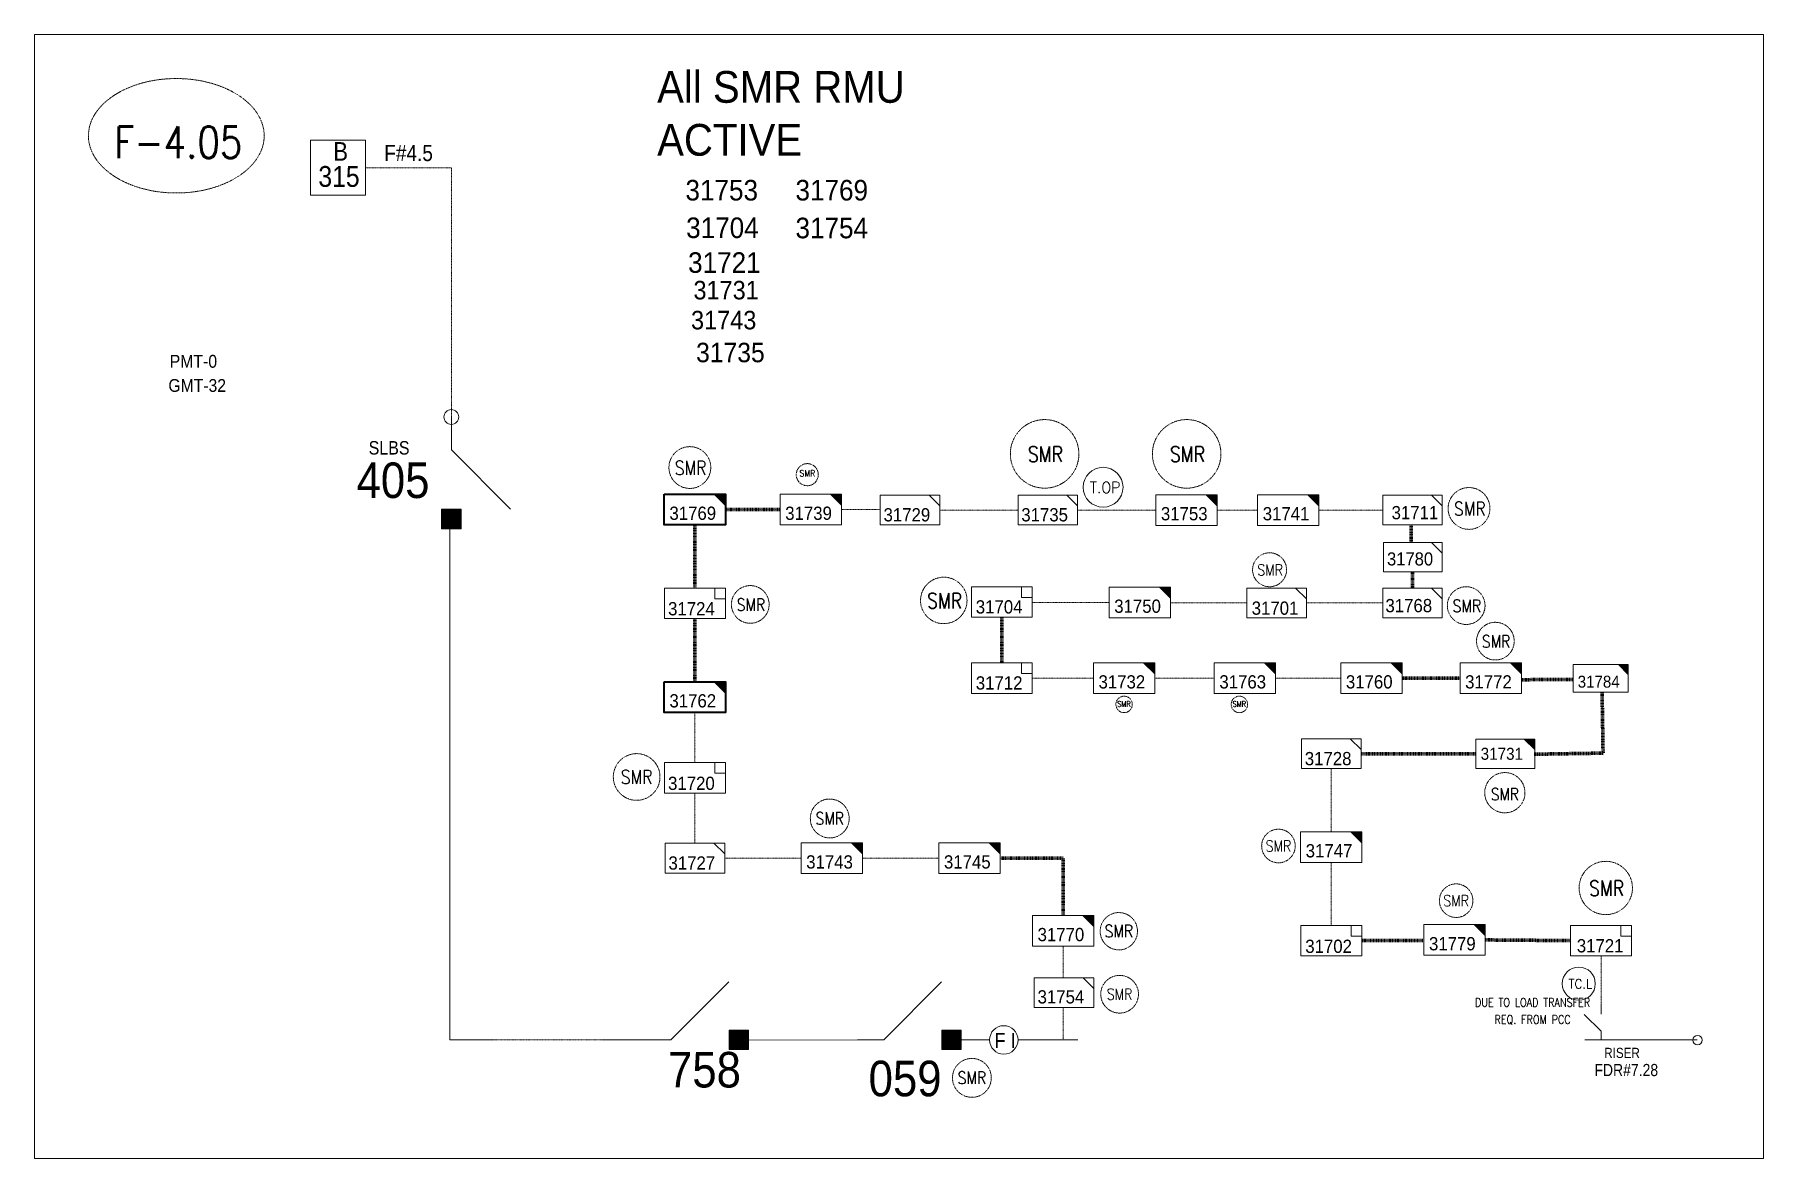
# Model space of a CAD drawing. Header units: metres. Extents: x 65984 to 144644, y -19036 to 23726.
# Drawn here: x 108227 to 109997, y 9230 to 10381 of the extents above; entities that cross this region are included whole.
import ezdxf
from ezdxf.enums import TextEntityAlignment as Align

# ---------------------------------------------------------------- set-up
doc = ezdxf.new("R2010")
doc.units = ezdxf.units.M
doc.header["$MEASUREMENT"] = 0
doc.linetypes.add('DGN Style 3', pattern=[0.013877, 0, -0.013877])
doc.linetypes.add('DGN Style 4', pattern=[1.6, 0.8, -0.4, 0, -0.4])
doc.layers.get('0').update_dxf_attribs({"color": 95, "lineweight": 40})
for name, color, linetype, lineweight in [('ABS', 7, 'Continuous', 40), ('ABS NUMBER', 112, 'Continuous', 30), ('d_eos no', 121, 'Continuous', 40), ('d_switch', 95, 'Continuous', 40), ('d_tf no', 6, 'Continuous', 40), ('d_ug cable', 95, 'Continuous', 40), ('d_unit sub', 7, 'Continuous', 40), ('EARTH FAULT INDICATOR', 95, 'Continuous', 40), ('fedr no', 95, 'Continuous', 40), ('FUSE CUT OUT', 2, 'Continuous', 40), ('GRID STATION  04', 7, 'Continuous', 40), ('O H MAIN FEEDER', 4, 'Continuous', 100), ('SW N O', 114, 'Continuous', 30)]:
    doc.layers.add(name, color=color, linetype=linetype, lineweight=lineweight)
doc.styles.add('NASKHF', font='naskhf.shx', dxfattribs={"height": 8})
doc.styles.add('Style-Andalus', font='andlso.ttf')
doc.styles.add('Style-Arial', font='arial.ttf')
doc.styles.add('Style-ENGINEERING', font='ENGINEERING.shx')
doc.styles.add('Style-msdefault', font='msdefault.shx')
doc.styles.add('Style-simplex', font='simplex.shx')
doc.styles.add('Style-STANDARD', font='STANDARD.shx')

msp = doc.modelspace()

# ---------------------------------------------------------------- texts
at = {"layer": 'ABS NUMBER', "color": 2, "lineweight": 13, "style": 'Style-Arial', "width": 0.88}
for s, p in [('405', (108556.4, 9942.7)), ('059', (109080.9, 9330))]:
    msp.add_text(s, height=36.43, dxfattribs=at).set_placement(p, align=Align.TOP_LEFT)
at = {"layer": 'ABS NUMBER', "color": 7, "lineweight": 13, "style": 'Style-Arial', "width": 0.88}
msp.add_text('758', height=36.43, dxfattribs=at).set_placement((108875.4, 9339), align=Align.TOP_LEFT)
at = {"layer": 'd_eos no', "color": 7, "linetype": 'Continuous', "lineweight": 13, "style": 'Style-Arial', "width": 0.88}
msp.add_text('PMT-0', height=13.18, dxfattribs=at).set_placement((108365, 10052.9), align=Align.TOP_LEFT)
at = {"layer": 'd_eos no', "color": 7, "linetype": 'Continuous', "lineweight": 13, "insert": (108363.7, 10028.1), "char_height": 13.088, "attachment_point": 1, "style": 'NASKHF'}
msp.add_mtext('\\fArial|b0|i0|c178178|p39;\\H1x;\\W0.88;GMT-32\\P', dxfattribs=at)
at = {"layer": 'd_switch', "color": 2, "linetype": 'Continuous', "lineweight": 13, "style": 'Style-ENGINEERING', "width": 0.857143}
msp.add_text('RISER', height=10.41, dxfattribs=at).set_placement((109834.4, 9343.2), align=Align.TOP_LEFT)
at = {"layer": 'd_switch', "color": 55, "linetype": 'Continuous', "lineweight": 13, "style": 'Style-msdefault', "width": 0.857143}
msp.add_text('FDR#7.28', height=12.5, dxfattribs=at).set_placement((109824.3, 9326.7), align=Align.TOP_LEFT)
at = {"layer": 'd_tf no', "color": 121, "linetype": 'Continuous', "lineweight": 13, "style": 'Style-msdefault', "width": 0.947368}
for s, height, p in [('31753', 21.1, (108893.3, 10232.1)), ('31769', 21.1, (109006, 10232.1)), ('31704', 21.1, (108894, 10193.6)), ('31754', 21.1, (109006, 10193.4)), ('31721', 21.1, (108896, 10158)), ('31731', 18.99, (108901.5, 10128.7)), ('31743', 18.99, (108899, 10098)), ('31735', 19.95, (108904.2, 10065.3)), ('31721', 13.57, (109806.3, 9454.5))]:
    msp.add_text(s, height=height, dxfattribs=at).set_placement(p, align=Align.TOP_LEFT)
at = {"layer": 'd_tf no', "color": 1, "linetype": 'Continuous', "lineweight": 13, "ltscale": 1.370812, "style": 'Style-simplex', "width": 0.909091}
msp.add_text('SMR', height=6.36, dxfattribs=at).set_placement((109018.2, 9931.6), align=Align.MIDDLE_CENTER)
at = {"layer": 'd_tf no', "color": 2, "linetype": 'Continuous', "lineweight": 40, "style": 'Style-msdefault', "width": 0.947368}
msp.add_text('31769', height=13.57, dxfattribs=at).set_placement((108876.9, 9897.5), align=Align.TOP_LEFT)
at = {"layer": 'd_tf no', "color": 2, "linetype": 'Continuous', "lineweight": 13, "style": 'Style-msdefault', "width": 0.947368}
for s, height, p in [('31739', 13.57, (108995.5, 9897.5)), ('31735', 13.57, (109237.3, 9895.9)), ('31753', 13.57, (109380.3, 9897)), ('31711', 13.57, (109616.6, 9898.1)), ('31724', 13.57, (108875.5, 9799.7)), ('31704', 13.57, (109190.7, 9801.6)), ('31701', 13.57, (109473.3, 9800.3)), ('31768', 13.57, (109610.3, 9802.9)), ('31732', 13.57, (109316.4, 9724.8)), ('31763', 13.57, (109440.2, 9724.8)), ('31772', 13.57, (109691.9, 9724.8)), ('31731', 12.33, (109707.8, 9650.5)), ('31720', 13.57, (108875.5, 9620.9)), ('31747', 13.57, (109528.6, 9551.8)), ('31743', 13.57, (109017, 9540.4)), ('31770', 13.57, (109254, 9466)), ('31779', 13.57, (109654.9, 9456.6)), ('31754', 13.57, (109254, 9402.2))]:
    msp.add_text(s, height=height, dxfattribs=at).set_placement(p, align=Align.TOP_LEFT)
at = {"layer": 'd_tf no', "color": 191, "linetype": 'Continuous', "lineweight": 13, "style": 'Style-msdefault', "width": 0.947368}
for s, height, p in [('31729', 13.57, (109096.2, 9895.9)), ('31741', 13.57, (109484.6, 9897)), ('31780', 13.4, (109611.9, 9850.6)), ('31750', 13.57, (109332.5, 9802.3)), ('31712', 13.57, (109190.7, 9723.7)), ('31760', 13.57, (109569.8, 9724.8)), ('31784', 12.21, (109807.2, 9724.3)), ('31728', 13.57, (109527.7, 9646.2)), ('31727', 13.57, (108875.9, 9539.3)), ('31745', 13.57, (109158.1, 9540.4)), ('31702', 13.57, (109528.2, 9454))]:
    msp.add_text(s, height=height, dxfattribs=at).set_placement(p, align=Align.TOP_LEFT)
at = {"layer": 'd_tf no', "color": 191, "linetype": 'Continuous', "lineweight": 40, "style": 'Style-msdefault', "width": 0.947368}
msp.add_text('31762', height=13.57, dxfattribs=at).set_placement((108876.9, 9705.4), align=Align.TOP_LEFT)
at = {"layer": 'd_tf no', "color": 121, "linetype": 'Continuous', "lineweight": 40, "insert": (108864.3, 10343.6), "char_height": 32.509, "attachment_point": 1, "style": 'NASKHF'}
msp.add_mtext('\\Fmsdefault;\\H1x;\\W0.945946;All SMR RMU \\PACTIVE', dxfattribs=at)
at = {"layer": 'd_tf no', "color": 1, "linetype": 'Continuous', "lineweight": 40, "attachment_point": 5, "line_spacing_factor": 1.2, "style": 'Style-STANDARD'}
for insert, char_height in [((109262.1, 9951.2), 15.587), ((109407.6, 9951.2), 15.587), ((108898.6, 9937.2), 14.028), ((109696.7, 9895.3), 14.028), ((109158.8, 9801.1), 15.587), ((109693.7, 9795.8), 12.625), ((109723.6, 9759.4), 12.625), ((108843.3, 9620.7), 14.028), ((109041.1, 9578.1), 12.625), ((109500.7, 9549.9), 11.363), ((109836.9, 9506.6), 15.587), ((109682.7, 9493.9), 11.363), ((109337.2, 9462.7), 12.625), ((109338, 9398.1), 11.363), ((109186.7, 9312.5), 12.625)]:
    msp.add_mtext('\\H1x;\\W0.909091;SMR\\P', dxfattribs=dict(at, insert=insert, char_height=char_height))
at = {"layer": 'd_tf no', "color": 1, "linetype": 'Continuous', "lineweight": 40, "ltscale": 0.9, "attachment_point": 5, "line_spacing_factor": 1.2, "style": 'Style-STANDARD'}
for insert, char_height in [((109492.2, 9832.6), 11.363), ((108960.4, 9797), 12.625)]:
    msp.add_mtext('\\H1x;\\W0.909091;SMR\\P', dxfattribs=dict(at, insert=insert, char_height=char_height))
at = {"layer": 'd_tf no', "color": 2, "linetype": 'Continuous', "lineweight": 40, "attachment_point": 5, "line_spacing_factor": 1.2, "style": 'Style-STANDARD'}
for insert, char_height in [((109342.5, 9695.4), 5.805), ((109460.6, 9695.4), 5.805), ((109732.6, 9602.9), 12.393)]:
    msp.add_mtext('\\H1x;\\W0.909091;SMR\\P', dxfattribs=dict(at, insert=insert, char_height=char_height))
at = {"layer": 'd_tf no', "color": 2, "linetype": 'Continuous', "lineweight": 40, "ltscale": 1.113576, "insert": (109761, 9380.5), "char_height": 8.728, "attachment_point": 5, "line_spacing_factor": 1.2, "style": 'Style-STANDARD'}
msp.add_mtext('\\H1x;\\W0.909091;DUE TO LOAD TRANSFER\\PREQ. FROM PCC', dxfattribs=at)
at = {"layer": 'fedr no', "color": 6, "linetype": 'Continuous', "lineweight": 13, "style": 'Style-STANDARD', "width": 0.909091}
msp.add_text('F-4.05', height=32.44, dxfattribs=at).set_placement((108373.8, 10270.6), align=Align.MIDDLE_CENTER)
at = {"layer": 'GRID STATION  04', "color": 191, "linetype": 'Continuous', "lineweight": 13, "style": 'Style-msdefault', "width": 0.888889}
for s, height, p in [('B', 19, (108532.6, 10270.8)), ('F#4.5', 16.39, (108584.8, 10267.8))]:
    msp.add_text(s, height=height, dxfattribs=at).set_placement(p, align=Align.TOP_LEFT)
at = {"layer": 'GRID STATION  04', "color": 7, "linetype": 'Continuous', "lineweight": 13, "style": 'Style-msdefault', "width": 0.888889}
msp.add_text('315', height=21.31, dxfattribs=at).set_placement((108517.3, 10246.3), align=Align.TOP_LEFT)
at = {"layer": 'GRID STATION  04', "color": 2, "linetype": 'Continuous', "lineweight": 70, "ltscale": 0.782414, "insert": (108568.8, 9964.6), "char_height": 13.776, "attachment_point": 1, "style": 'NASKHF'}
msp.add_mtext('\\Fmsdefault;\\H1x;\\W0.888889;SLBS', dxfattribs=at)

# ---------------------------------------------------------------- blocks, each defined once
blk = doc.blocks.new('ABS2_1_1')
at = {"color": 0, "linetype": 'ByBlock', "lineweight": -2, "ltscale": 500}
for q in [(-29900, 43500), (0, 0)]:
    blk.add_line((0, 13600), q, dxfattribs=at)
at = {"color": 0, "linetype": 'ByBlock', "lineweight": -2, "ltscale": 500, "flags": 128}
for points in [[(5000, 43600), (-5000, 43600), (-5000, 53600), (5000, 53600)], [(3791, 49653), (3791, 49653), (3791, 49653)]]:
    blk.add_lwpolyline(points, close=True, dxfattribs=at)
at = {"color": 0, "linetype": 'ByBlock', "lineweight": -2, "ltscale": 500}
for points in [[(5000, 43600), (-5000, 43600), (5000, 53600), (-5000, 53600)], [(3791, 49653), (3791, 49653), (3791, 49653)]]:
    blk.add_solid(points, dxfattribs=at)
blk = doc.blocks.new('TF_8')
at = {"color": 0, "linetype": 'ByBlock', "lineweight": -2}
blk.add_line((6.3, 4.95), (9.9, 1.35), dxfattribs=at)
blk.add_3dface([(-10.1, 4.95), (9.9, 4.95), (9.9, -5.05), (-10.1, -5.05)], dxfattribs=at)
blk = doc.blocks.new('TF3')
at = {"color": 0, "linetype": 'ByBlock', "lineweight": -2}
for p, q in [((11.3, 9), (18.3, 9)), ((18.3, 9), (18.3, 2))]:
    blk.add_line(p, q, dxfattribs=at)
at = {"color": 0, "linetype": 'ByBlock', "lineweight": -2, "flags": 128}
blk.add_lwpolyline([(18.3, 2), (11.3, 2), (11.3, 9)], dxfattribs=at)
at = {"color": 0, "linetype": 'ByBlock', "lineweight": -2}
blk.add_3dface([(-21.7, 9), (18.3, 9), (18.3, -11), (-21.7, -11)], dxfattribs=at)
blk = doc.blocks.new('exist.us-1000kva')
at = {"color": 0, "linetype": 'ByBlock', "lineweight": -2, "flags": 128}
blk.add_lwpolyline([(40, 12.9), (32.8, 20), (40, 20)], close=True, dxfattribs=at)
at = {"color": 0, "linetype": 'ByBlock', "lineweight": -2, "extrusion": (0, 0, -1)}
blk.add_solid([(-40, 12.9), (-32.8, 20), (-40, 20)], dxfattribs=at)
at = {"color": 0, "linetype": 'ByBlock', "lineweight": -2, "xscale": 2, "yscale": 2}
blk.add_blockref('TF_8', (20.2, 10.1), dxfattribs=at)
blk = doc.blocks.new('*U1006')
at = {"layer": 'EARTH FAULT INDICATOR', "color": 2, "linetype": 'Continuous', "lineweight": 13}
blk.add_circle((0.02, 0.13), 4, dxfattribs=at)
at = {"layer": 'EARTH FAULT INDICATOR', "color": 2, "lineweight": 13, "style": 'Style-Andalus', "width": 0.9}
blk.add_text('F I', height=4.234, dxfattribs=at).set_placement((-2.61, 2.11), align=Align.TOP_LEFT)
blk = doc.blocks.new('*U1048')
at = {"layer": 'FUSE CUT OUT', "color": 7, "linetype": 'Continuous', "lineweight": 13}
blk.add_line((11.8, -11.2), (22.6, -11.2), dxfattribs=at)
at = {"layer": 'FUSE CUT OUT', "color": 7, "linetype": 'Continuous', "lineweight": 13, "flags": 128}
blk.add_lwpolyline([(-22.6, -11.2), (-11, -11.2), (11.4, 11.2)], dxfattribs=at)
blk = doc.blocks.new('*U4153')
at = {"layer": 'SW N O', "color": 1, "lineweight": 13}
blk.add_circle((0, 0), 16.8, dxfattribs=at)
at = {"layer": 'SW N O', "color": 1, "lineweight": 13, "style": 'Style-STANDARD'}
blk.add_text('TC.L', height=9.6, dxfattribs=at).set_placement((1.7, -0.2), align=Align.MIDDLE_CENTER)
blk = doc.blocks.new('*U4165')
at = {"layer": 'SW N O', "color": 3, "lineweight": 13}
blk.add_circle((0, 0), 16.8, dxfattribs=at)
at = {"layer": 'SW N O', "color": 3, "lineweight": 13, "style": 'Style-STANDARD'}
blk.add_text('T.OP', height=9.6, dxfattribs=at).set_placement((1.7, -0.2), align=Align.MIDDLE_CENTER)

# ---------------------------------------------------------------- linework, layer by layer
at = {"layer": 'd_ug cable', "color": 191, "linetype": 'DGN Style 3', "lineweight": 100}
for p, q in [((108934.4, 9894.5), (108990.3, 9894.5)), ((109217.3, 9784.1), (109217.3, 9737.4)), ((109627.4, 9721.8), (109686.7, 9721.8)), ((109749.9, 9720.2), (109802.5, 9720.5)), ((109833.2, 9645), (109832.2, 9707.5)), ((109833.2, 9645), (109762.7, 9643.9)), ((109648.5, 9453), (109586, 9453)), ((109799.9, 9453), (109712.4, 9453.7))]:
    msp.add_line(p, q, dxfattribs=at)
at = {"layer": 'd_ug cable', "color": 191, "linetype": 'DGN Style 3', "lineweight": 13}
for p, q in [((109053.1, 9894.5), (109092.9, 9894.5)), ((109153.8, 9894), (109234, 9894)), ((109294.9, 9894), (109375, 9894)), ((109437.9, 9894), (109479.3, 9894)), ((109542.1, 9894), (109607.5, 9894)), ((109248.5, 9799.4), (109327.2, 9799.4)), ((109390, 9798.8), (109468.3, 9798.8)), ((109529.3, 9798.8), (109607.5, 9798.8)), ((109374, 9721.8), (109435, 9721.8)), ((109564.5, 9721.8), (109497.8, 9721.8)), ((108903, 9635.3), (108903, 9686.7)), ((109554.8, 9629.1), (109554.8, 9564.5)), ((108903, 9552.7), (108903, 9604.1)), ((108933.5, 9537.4), (109011.8, 9537.4)), ((109074.6, 9537.4), (109152.9, 9537.4)), ((109554.8, 9533.1), (109554.8, 9468.6)), ((109280.1, 9414.9), (109280.1, 9447.4)), ((109831.1, 9437.4), (109831.1, 9386)), ((109280.1, 9351.3), (109280.1, 9384.5)), ((108809.2, 9351.3), (108697.3, 9351.3))]:
    msp.add_line(p, q, dxfattribs=at)
at = {"layer": 'd_ug cable', "color": 191, "linetype": 'DGN Style 3', "lineweight": 13, "flags": 128}
for points in [[(108565.7, 10244.6), (108653.8, 10244.6), (108653.8, 9988)], [(109311.1, 9721.8), (109248.5, 9721.8)]]:
    msp.add_lwpolyline(points, dxfattribs=at)
at = {"layer": 'd_ug cable', "color": 191, "linetype": 'DGN Style 3', "lineweight": 100, "flags": 128}
for points in [[(108903, 9878.8), (108903, 9814.1)], [(109636.8, 9860.8), (109636.8, 9878.8)], [(109638, 9830.7), (109638, 9814.1)], [(108903, 9782.9), (108903, 9718.1)], [(109703, 9644.3), (109703, 9644.3), (109585.3, 9644.3)], [(109280.1, 9478.8), (109280.1, 9537.4), (109215.7, 9537.4)]]:
    msp.add_lwpolyline(points, dxfattribs=at)
at = {"layer": 'd_ug cable', "color": 2, "linetype": 'DGN Style 3', "lineweight": 13}
for centre, radius in [((109261.2, 9951.5), 35.1), ((109406.7, 9951.5), 35.1), ((108897.8, 9937.5), 21.4), ((109695.9, 9895.6), 21.4), ((109491.6, 9832.8), 17.4), ((108959.7, 9797.3), 19.3), ((109157.9, 9801.4), 23.8), ((109693, 9796.1), 19.3), ((109722.9, 9759.7), 19.3), ((108843.3, 9620.6), 23.9), ((109041.1, 9578.1), 19.9), ((109500.7, 9549.9), 17.2), ((109836, 9506.9), 27.3), ((109682.7, 9493.9), 17.2), ((109337.2, 9462.6), 19.1), ((109338, 9398.1), 19.3), ((109186.7, 9312.4), 19.9)]:
    msp.add_circle(centre, radius, dxfattribs=at)
at = {"layer": 'd_ug cable', "color": 2, "linetype": 'DGN Style 4', "lineweight": 13}
msp.add_circle((109018.1, 9930.2), 11.3, dxfattribs=at)
at = {"layer": 'd_ug cable', "color": 1, "linetype": 'DGN Style 3', "lineweight": 13}
for centre, radius in [((109342.6, 9694.9), 8.43), ((109460.7, 9694.9), 8.43), ((109732.6, 9604.5), 20.6)]:
    msp.add_circle(centre, radius, dxfattribs=at)
at = {"layer": 'fedr no', "color": 82, "linetype": 'DGN Style 3', "lineweight": 13, "true_color": 0x1dc70e}
msp.add_ellipse((108371.8, 10277.3), major_axis=(90, 0), ratio=0.651175, dxfattribs=at)
at = {"layer": 'GRID STATION  04', "color": 191, "linetype": 'Continuous', "lineweight": 13, "ltscale": 1.923489, "flags": 128}
msp.add_lwpolyline([(108509.3, 10216.4), (108565.7, 10216.4), (108565.7, 10272.8), (108509.3, 10272.8)], close=True, dxfattribs=at)
at = {"layer": 'O H MAIN FEEDER', "color": 191, "lineweight": 13, "ltscale": 1.815276}
msp.add_line((108653.5, 9989.3), (108653.5, 9981.7), dxfattribs=at)
at = {"layer": 'O H MAIN FEEDER', "color": 191, "lineweight": 13, "ltscale": 0.026777}
msp.add_line((108851.5, 9351.4), (108809.2, 9351.3), dxfattribs=at)
at = {"layer": 'O H MAIN FEEDER', "color": 191, "lineweight": 13, "ltscale": 1.778971}
for p, q in [((109071.5, 9351.3), (108946.9, 9351)), ((109204.8, 9351.3), (109175.7, 9351.3)), ((109295.1, 9351.3), (109234, 9351.3)), ((109929.7, 9351.3), (109814.5, 9351.3))]:
    msp.add_line(p, q, dxfattribs=at)
at = {"layer": 'O H MAIN FEEDER', "color": 140, "lineweight": 13, "ltscale": 0.861012, "flags": 128}
msp.add_lwpolyline([(109997.4, 10380.9), (108226.6, 10380.9), (108226.6, 9229.9), (109997.4, 9229.9)], close=True, dxfattribs=at)
at = {"layer": 'O H MAIN FEEDER', "color": 191, "lineweight": 13, "ltscale": 0.026777, "flags": 128}
msp.add_lwpolyline([(108697.3, 9351.3), (108651.9, 9351.3), (108651.9, 9885.4)], dxfattribs=at)
at = {"layer": 'O H MAIN FEEDER', "color": 191, "lineweight": 13, "ltscale": 1.815276}
for centre, radius in [((108653.5, 9989.3), 7.6), ((109930, 9351.1), 4.87)]:
    msp.add_circle(centre, radius, dxfattribs=at)

# ---------------------------------------------------------------- block references
at = {"layer": 'ABS', "color": 2, "linetype": 'Continuous', "lineweight": 13, "ltscale": 3.021892, "xscale": 0.002024669999734851, "yscale": 0.002024669999734851, "zscale": 0.001340801093033324, "rotation": 179.9999999999998}
msp.add_blockref('ABS2_1_1', (108653.5, 9983.1), dxfattribs=at)
at = {"layer": 'ABS', "color": 7, "linetype": 'Continuous', "lineweight": 13, "ltscale": 2.961454, "xscale": 0.001984176599740154, "yscale": 0.001984176599740154, "zscale": 0.001313985071172658, "rotation": 269.9999999999997}
msp.add_blockref('ABS2_1_1', (108851.5, 9351.4), dxfattribs=at)
at = {"layer": 'ABS', "color": 2, "linetype": 'Continuous', "lineweight": 13, "ltscale": 2.961454, "xscale": 0.001984176599740154, "yscale": 0.001984176599740154, "zscale": 0.001313985071172658, "rotation": 269.9999999999997}
msp.add_blockref('ABS2_1_1', (109069.4, 9351.3), dxfattribs=at)
at = {"layer": 'd_unit sub', "color": 2, "linetype": 'Continuous', "lineweight": 40, "xscale": 1.57059069312404, "yscale": 1.57059069312404, "zscale": 1.447480310744584, "rotation": 359.9999999999999}
msp.add_blockref('exist.us-1000kva', (108871.6, 9878.8), dxfattribs=at)
at = {"layer": 'd_unit sub', "color": 2, "linetype": 'Continuous', "lineweight": 13, "rotation": 359.9999999999999}
for name, p, xscale, yscale, zscale in [('exist.us-1000kva', (108990.3, 9878.8), 1.57059069312404, 1.57059069312404, 1.447480310744584), ('exist.us-1000kva', (109375, 9878.3), 1.57059069312404, 1.57059069312404, 1.447480310744584), ('TF3', (108905.7, 9800), 1.559635402104854, 1.559635402104854, 0.4411919987149486), ('TF3', (109220, 9801.3), 1.559635402104854, 1.559635402104854, 0.4411919987149486), ('exist.us-1000kva', (109311.1, 9706.1), 1.57059069312404, 1.57059069312404, 1.447480310744584), ('exist.us-1000kva', (109435, 9706.1), 1.57059069312404, 1.57059069312404, 1.447480310744584), ('exist.us-1000kva', (109686.7, 9706.1), 1.57059069312404, 1.57059069312404, 1.447480310744584), ('exist.us-1000kva', (109703, 9629.3), 1.505542368214516, 1.505542368214516, 1.157984248595668), ('TF3', (108905.7, 9621.3), 1.559635402104854, 1.559635402104854, 0.4411919987149486), ('exist.us-1000kva', (109523.4, 9533.1), 1.57059069312404, 1.57059069312404, 1.447480310744584), ('exist.us-1000kva', (109011.8, 9521.7), 1.57059069312404, 1.57059069312404, 1.447480310744584), ('exist.us-1000kva', (109248.7, 9447.4), 1.57059069312404, 1.57059069312404, 1.447480310744584), ('exist.us-1000kva', (109649.6, 9438), 1.57059069312404, 1.57059069312404, 1.447480310744584), ('TF3', (109833.8, 9454.5), 1.559635402104854, 1.559635402104854, 0.4411919987149486)]:
    msp.add_blockref(name, p, dxfattribs=dict(at, xscale=xscale, yscale=yscale, zscale=zscale))
at = {"layer": 'd_unit sub', "color": 191, "linetype": 'Continuous', "lineweight": 13, "xscale": 3.047326969988598, "yscale": 3.047326969988598, "zscale": 1.523663484994299}
for p in [(109123.6, 9894.2), (109555.1, 9644.5), (108903.3, 9537.6)]:
    msp.add_blockref('TF_8', p, dxfattribs=at)
at = {"layer": 'd_unit sub', "color": 2, "linetype": 'Continuous', "lineweight": 13, "xscale": 3.047326969988598, "yscale": 3.047326969988598, "zscale": 1.523663484994299}
for p in [(109264.7, 9894.2), (109638.3, 9894.2), (109499.1, 9799), (109638.3, 9799), (109281.4, 9399.9)]:
    msp.add_blockref('TF_8', p, dxfattribs=at)
at = {"layer": 'd_unit sub', "color": 191, "linetype": 'Continuous', "lineweight": 13, "rotation": 359.9999999999999}
for name, p, xscale, yscale, zscale in [('exist.us-1000kva', (109479.3, 9878.3), 1.57059069312404, 1.57059069312404, 1.447480310744584), ('TF_8', (109638.6, 9845.9), 3.00581257097791, 3.00581257097791, 1.371297136494869), ('exist.us-1000kva', (109327.2, 9783.6), 1.57059069312404, 1.57059069312404, 1.447480310744584), ('TF3', (109220, 9723.4), 1.559635402104854, 1.559635402104854, 0.4411919987149486), ('exist.us-1000kva', (109564.5, 9706.1), 1.57059069312404, 1.57059069312404, 1.447480310744584), ('exist.us-1000kva', (109802.5, 9707.5), 1.413531623811636, 1.413531623811636, 1.302732279670126), ('exist.us-1000kva', (109152.9, 9521.7), 1.57059069312404, 1.57059069312404, 1.447480310744584), ('TF3', (109557.4, 9454.5), 1.559635402104854, 1.559635402104854, 0.4411919987149486)]:
    msp.add_blockref(name, p, dxfattribs=dict(at, xscale=xscale, yscale=yscale, zscale=zscale))
at = {"layer": 'd_unit sub', "color": 191, "linetype": 'Continuous', "lineweight": 40, "xscale": 1.57059069312404, "yscale": 1.57059069312404, "zscale": 1.447480310744584, "rotation": 359.9999999999999}
msp.add_blockref('exist.us-1000kva', (108871.6, 9686.7), dxfattribs=at)
at = {"layer": 'EARTH FAULT INDICATOR', "color": 2, "linetype": 'Continuous', "lineweight": 13, "xscale": 3.643149312000001, "yscale": 3.643149312000001, "zscale": 3.643149312000001}
msp.add_blockref('*U1006', (109219.3, 9350.8), dxfattribs=at)
at = {"layer": 'FUSE CUT OUT', "color": 7, "linetype": 'Continuous', "lineweight": 13, "xscale": 0.7685736163240389, "yscale": 0.7685736163240389, "zscale": 0.7685736163240389, "rotation": 90.00000000000001}
msp.add_blockref('*U1048', (109822.5, 9368.6), dxfattribs=at)
at = {"layer": 'SW N O', "color": 3, "lineweight": 13, "xscale": 1.215480248437692, "yscale": 1.215480248437692, "zscale": 1.215480248437692}
msp.add_blockref('*U4165', (109321.1, 9917.3), dxfattribs=at)
at = {"layer": 'SW N O', "color": 1, "lineweight": 13, "xscale": 1.010245633566802, "yscale": 1.010245633566802, "zscale": 1.010245633566802}
msp.add_blockref('*U4153', (109808.3, 9408.9), dxfattribs=at)

msp.set_redraw_order([(e.dxf.handle, doc.entitydb.next_handle()) for e in msp.query("TEXT MTEXT ATTDEF DIMENSION ARC_DIMENSION")])  # texts and dimensions are drawn at this point

doc.saveas('drawing.dxf')
